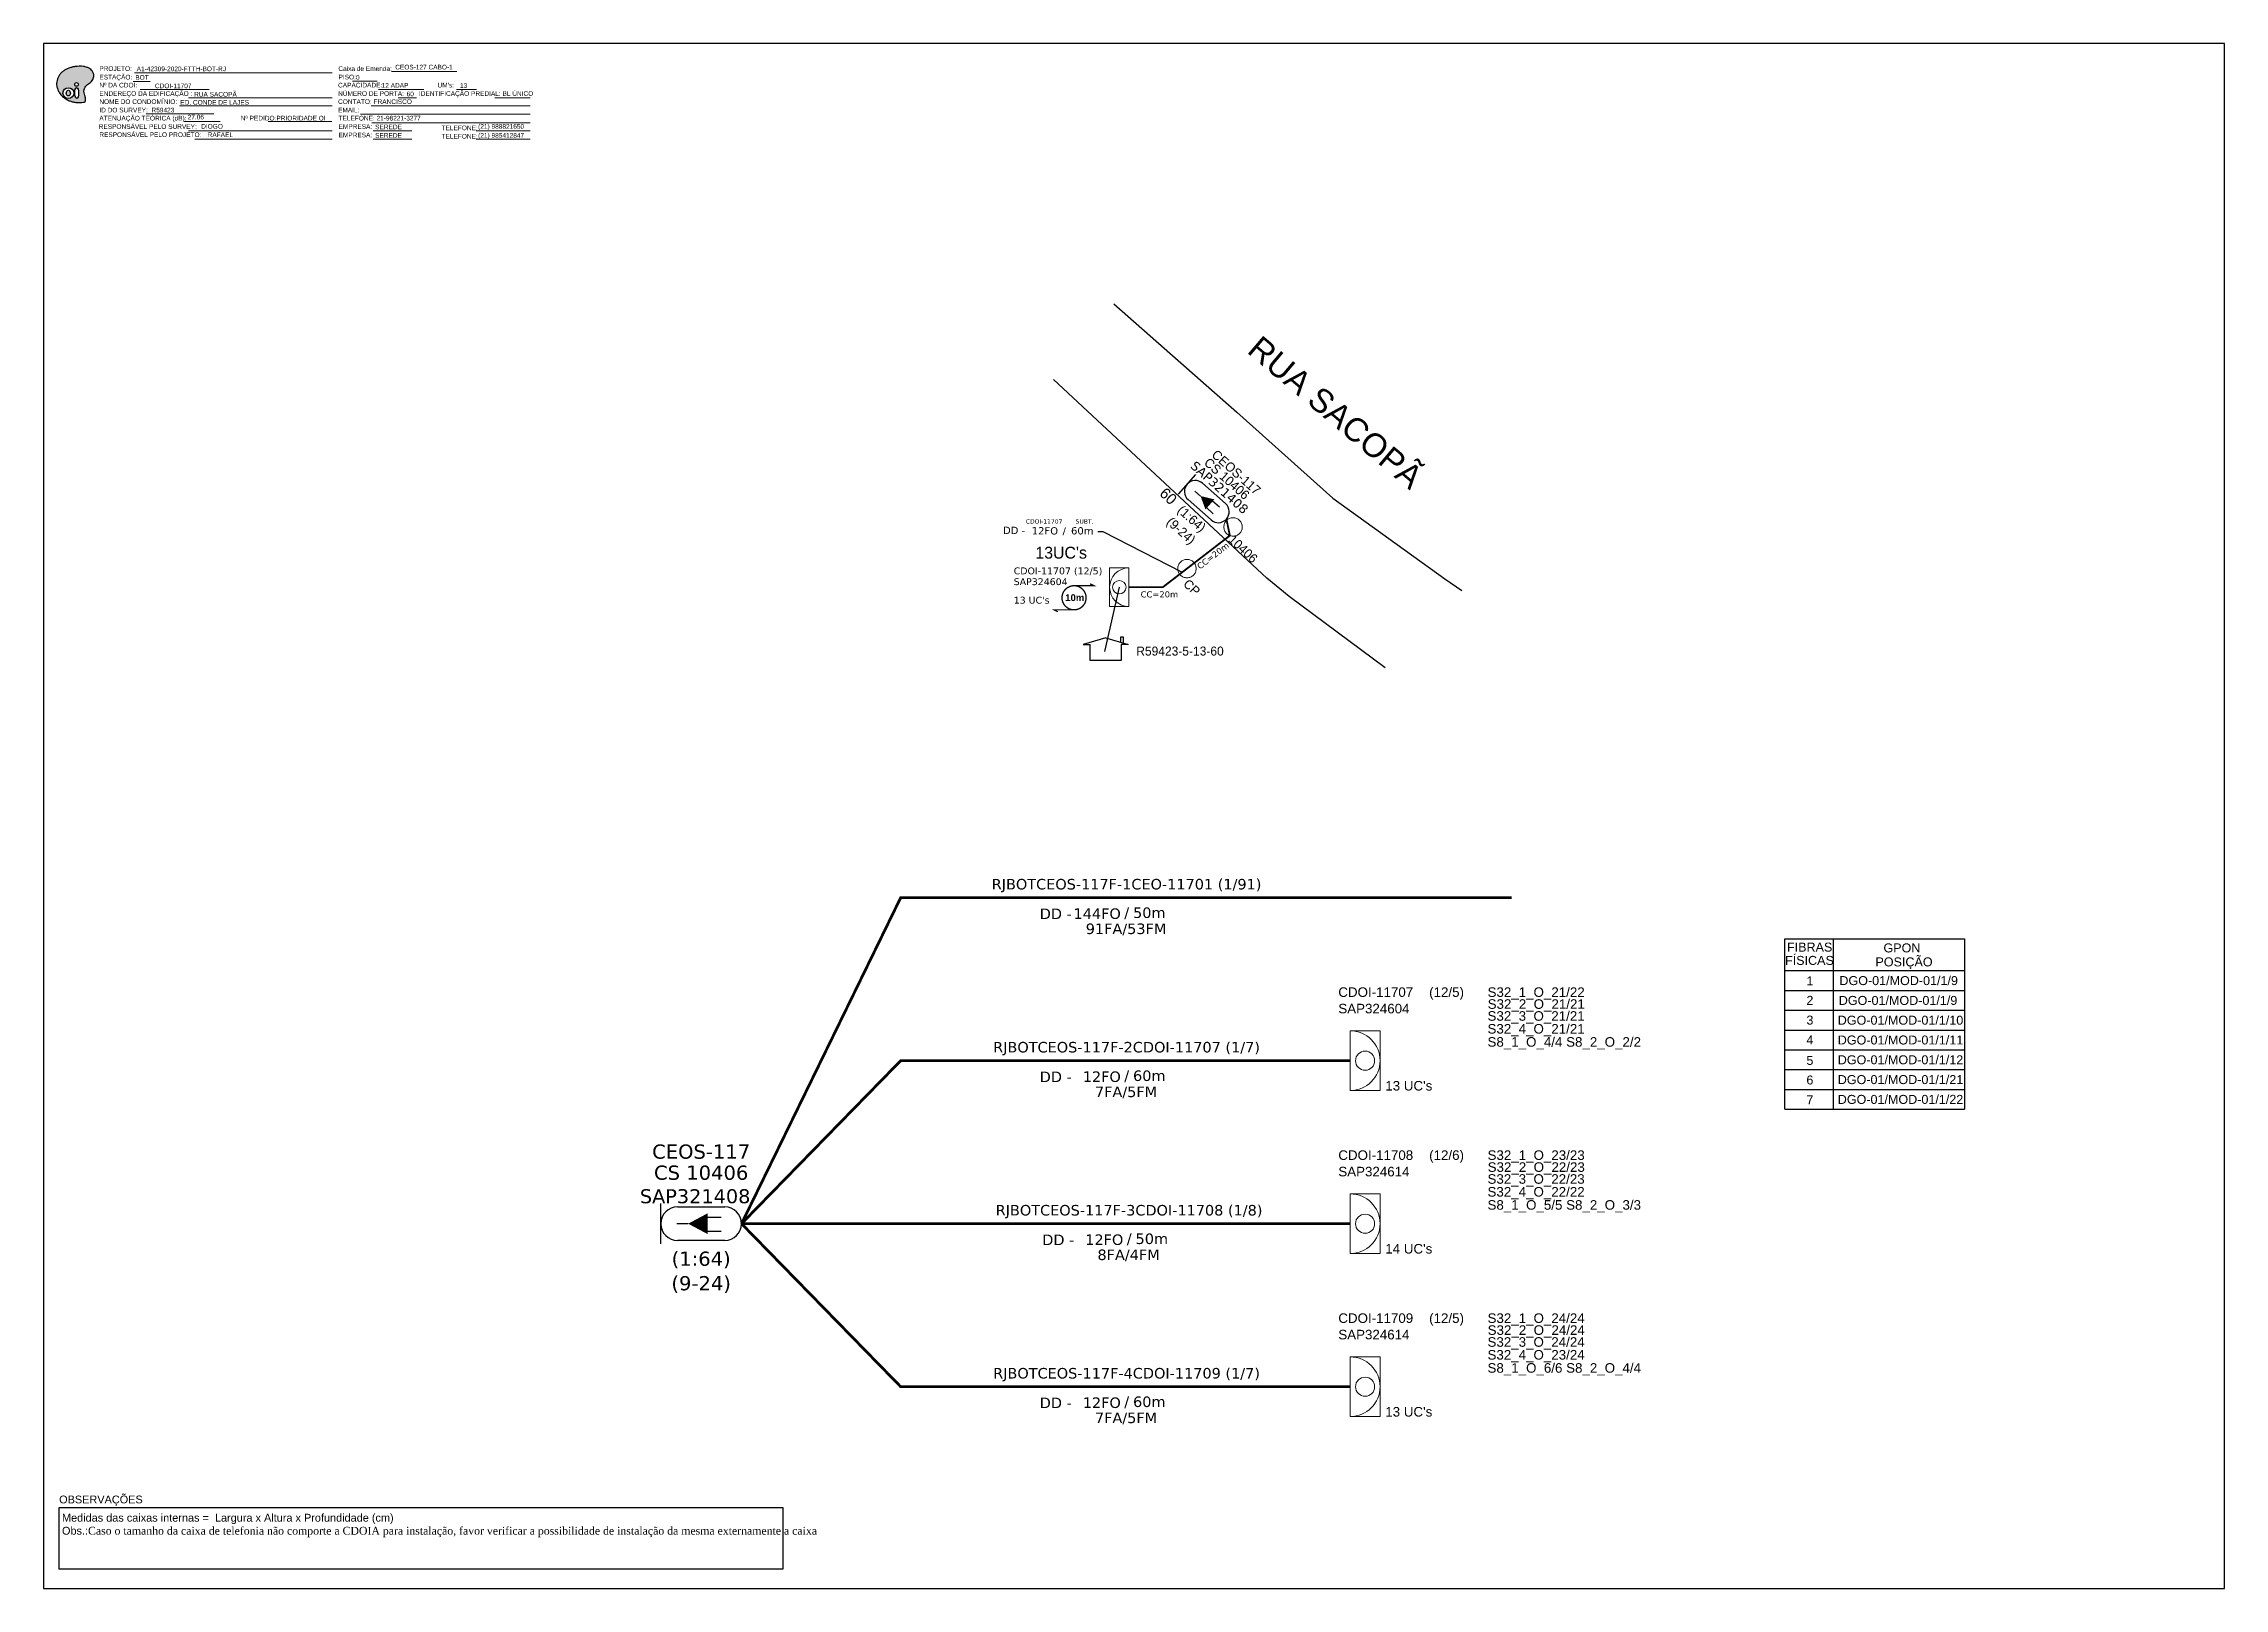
# Model space of a CAD drawing. Header units: inches. Extents: x 733 to 2495, y 5 to 599.
# Drawn here: x 1657 to 2495, y 5 to 599 of the extents above; entities that cross this region are included whole.
import ezdxf
from ezdxf.enums import TextEntityAlignment as Align

# ---------------------------------------------------------------- set-up
doc = ezdxf.new("R2010")
doc.units = ezdxf.units.IN
doc.header["$MEASUREMENT"] = 0
doc.linetypes.add('PHANTOM2', pattern=[1.25, 0.625, -0.125, 0.125, -0.125, 0.125, -0.125])
for name, color, linetype in [('10.0-Cartográfico', 252, 'Continuous'), ('10.2-Nº Policía', 2, 'Continuous'), ('20.4-CEOS', 1, 'Continuous'), ('20.5-CABO EM DUTO', 1, 'Continuous'), ('20.8-Folga', 1, 'Continuous'), ('label_cabos', 7, 'Continuous'), ('Legenda', 1, 'Continuous'), ('SURVEYS', 7, 'Continuous'), ('SURVEYS_LEGENDAS', 7, 'Continuous')]:
    doc.layers.add(name, color=color, linetype=linetype)
for name, color, linetype, lineweight in [('10.1-Caixas Subterrâneas', 5, 'Continuous', 0), ("20.0-LEGENDA DOS CDO'S", 1, 'Continuous', 0), ('20.1-CDO_INTERIOR', 1, 'Continuous', 0), ('40.1-ETIQUETAS', 1, 'Continuous', 20)]:
    doc.layers.add(name, color=color, linetype=linetype, lineweight=lineweight)
doc.layers.add('EXTRA', color=50, linetype='Continuous', plot=False)
doc.layers.add("Número de UC's", color=130, linetype='Continuous', plot=False)
doc.styles.add('ARIAL', font='arial.ttf')
doc.styles.add('siredit', font='verdana.ttf')
doc.styles.add('Style-font000', font='font000.shx')
doc.dimstyles.new('CC', dxfattribs={"dimtxt": 1, "dimasz": 2, "dimexe": 0.18, "dimexo": 0.0625, "dimgap": 0.09, "dimtad": 0, "dimdec": 0, "dimrnd": 1, "dimzin": 0, "dimdsep": 46, "dimtxsty": 'siredit', "dimblk": 'NONE', "dimcen": 0, "dimse1": 1, "dimse2": 1, "dimsd1": 1, "dimsd2": 1, "dimclrt": 7, "dimadec": 0, "dimazin": 0, "dimtfac": 1, "dimtdec": 0, "dimtofl": 0, "dimtmove": 0, "dimatfit": 3, "dimfxl": 0, "dimtolj": 1, "dimtzin": 0, "dimarcsym": 0})

msp = doc.modelspace()

# ---------------------------------------------------------------- texts
at = {"color": 7, "lineweight": 0, "style": 'ARIAL'}
for s, height, p in [('PROJETO:', 1.793, (1678.3, 588.63)), ('ESTAÇÃO:', 1.793, (1678.3, 585.35)), ('Caixa de Emenda:', 1.7927, (1770.22, 588.63)), ('PISO:', 1.793, (1770.29, 585.39)), ('Nº DA CDOI:', 1.7927, (1678.3, 582.28)), ('ENDEREÇO DA EDIFICAÇÃO :', 1.7927, (1678.3, 579.05)), ('CAPACIDADE:', 1.7927, (1770.11, 582.28)), ('NÚMERO DE PORTA:', 1.7927, (1770.11, 579.05)), ('IDENTIFICAÇÃO PREDIAL: BL ÚNICO', 1.7927, (1801.19, 579.05)), ("UM's:", 1.793, (1808.35, 582.28)), ('ATENUAÇÃO TEÓRICA (dB):', 1.7927, (1678.3, 569.58)), ('NOME DO CONDOMÍNIO:', 1.7927, (1678.3, 575.93)), ('ID DO SURVEY:', 1.7927, (1678.3, 572.7)), ('Nº PEDIDO:PRIORIDADE OI', 1.7927, (1732.67, 569.59)), ('CONTATO: FRANCISCO', 1.7927, (1770.11, 575.93)), ('EMAIL: ', 1.793, (1770.11, 572.7)), ('TELEFONE: 21-98221-3277', 1.7927, (1770.29, 569.58)), ('RESPONSÁVEL PELO SURVEY:', 1.7927, (1678.06, 566.35)), ('RESPONSÁVEL PELO PROJETO:', 1.7927, (1678.3, 563.23)), ('EMPRESA:', 1.793, (1770.29, 566.35)), ('EMPRESA:', 1.793, (1770.29, 563.11)), ('TELEFONE:', 1.793, (1809.89, 565.84)), ('TELEFONE:', 1.793, (1809.89, 562.61))]:
    msp.add_text(s, height=height, dxfattribs=at).set_placement(p)
at = {"color": 7, "style": 'ARIAL'}
for s, height, p in [('BOT', 1.793, (1692.14, 585.26)), ('A1-42309-2020-FTTH-BOT-RJ', 1.7927, (1692.66, 588.54)), ('0', 1.79, (1776.98, 585.25)), ('CEOS-127 CABO-1', 1.7927, (1792.07, 589.21)), ('RUA SACOPÃ', 1.793, (1714.74, 578.76)), ('12 ADAP ', 1.793, (1786.85, 582.15)), ('60', 1.793, (1796.46, 578.9)), ('13', 1.793, (1816.97, 582.13)), ('R59423', 1.793, (1698.36, 572.7)), ('ED. CONDE DE LAJES', 1.7927, (1709.43, 575.65)), ('27.06', 1.793, (1712.26, 569.99)), ('DIOGO', 1.793, (1717.47, 566.44)), ('RAFAEL', 1.793, (1719.96, 563.2)), ('SEREDE', 1.793, (1784.35, 566.2)), ('SEREDE', 1.793, (1784.35, 562.96)), ('(21) 988821650', 1.7927, (1823.96, 566.41)), ('(21) 985412847', 1.7927, (1823.96, 562.96))]:
    msp.add_text(s, height=height, dxfattribs=at).set_placement(p)
msp.add_text('CDOI-11707 ', height=1.7927, dxfattribs=at).set_placement((1707.05, 581.99), align=Align.CENTER)
at = {"style": 'ARIAL'}
msp.add_text('OBSERVAÇÕES', height=3, dxfattribs=at).set_placement((1662.85, 37.83))
at = {"color": 7, "char_height": 2.351, "attachment_point": 5, "style": 'siredit'}
for insert, rotation in [((2106.54, 402.19), 37.58929), ((2085.93, 387.34), 0.02759)]:
    msp.add_mtext('CC=20m', dxfattribs=dict(at, insert=insert, rotation=rotation))
at = {"insert": (1663.94, 33.81), "char_height": 3, "width": 277.1819, "attachment_point": 1, "style": 'ARIAL'}
msp.add_mtext('Medidas das caixas internas =  Largura x Altura x Profundidade (cm)\\PObs.:{\\fTimes New Roman|b0|i0|c0|p16;Caso o tamanho da caixa de telefonia não comporte a CDOIA para instalação, favor verificar a possibilidade de instalação da mesma externamente a caixa}', dxfattribs=at)
at = {"layer": '10.1-Caixas Subterrâneas'}
for s, p in [('10406', (2112.13, 408.02)), ('CP', (2094.81, 390.96))]:
    msp.add_text(s, height=3.51, rotation=316.99727, dxfattribs=at).set_placement(p)
at = {"layer": '10.2-Nº Policía', "color": 0}
msp.add_text('60', height=4.212, rotation=317.05288, dxfattribs=at).set_placement((2085.63, 425.73))
at = {"layer": "20.0-LEGENDA DOS CDO'S", "color": 1, "style": 'ARIAL'}
for s, p in [('CDOI-11707 ', (2154.72, 232.58)), ('S32_1_O_21/22', (2212.11, 232.58)), ('SAP324604', (2154.72, 226.25)), ('S32_3_O_21/21', (2212.09, 223.41)), ('S32_2_O_21/21', (2212.15, 228)), ('S32_4_O_21/21', (2212.09, 218.48)), ('S8_1_O_4/4 S8_2_O_2/2  ', (2212.09, 213.43)), ("13 UC's", (2172.78, 196.58))]:
    msp.add_text(s, height=3.672, dxfattribs=at).set_placement(p)
msp.add_text('(12/5)', height=3.672, dxfattribs=at).set_placement((2196.35, 232.58), align=Align.CENTER)
at = {"layer": "20.0-LEGENDA DOS CDO'S", "color": 0, "style": 'ARIAL'}
for s, p in [('CDOI-11708 ', (2154.72, 169.9)), ('S32_1_O_23/23', (2212.11, 169.9)), ('S32_2_O_22/23', (2212.15, 165.31)), ('SAP324614', (2154.72, 163.57)), ('S32_3_O_22/23', (2212.09, 160.73)), ('S32_4_O_22/22', (2212.09, 155.8)), ('S8_1_O_5/5 S8_2_O_3/3  ', (2212.09, 150.75)), ("14 UC's", (2172.78, 133.9)), ('CDOI-11709 ', (2154.72, 107.22)), ('S32_1_O_24/24', (2212.11, 107.22)), ('SAP324614', (2154.72, 100.89)), ('S32_3_O_24/24', (2212.09, 98.05)), ('S32_2_O_24/24', (2212.15, 102.63)), ('S32_4_O_23/24', (2212.09, 93.12)), ('S8_1_O_6/6 S8_2_O_4/4  ', (2212.09, 88.07)), ("13 UC's", (2172.78, 71.22))]:
    msp.add_text(s, height=3.672, dxfattribs=at).set_placement(p)
for s, p in [('(12/6)', (2196.35, 169.9)), ('(12/5)', (2196.35, 107.22))]:
    msp.add_text(s, height=3.672, dxfattribs=at).set_placement(p, align=Align.CENTER)
at = {"layer": '20.4-CEOS', "color": 7}
for s, height, rotation, style, p in [('RUA SACOPÃ', 9.015, 319.81213, 'ARIAL', (2153.66, 457.34)), ('SAP321408', 3.51, 318.45189, 'siredit', (2109.06, 428.48)), ('CS 10406', 3.558, 318.45189, 'Style-font000', (2111.87, 431.85)), ('CEOS-117', 3.558, 318.45189, 'Style-font000', (2115.49, 434.31))]:
    msp.add_text(s, height=height, rotation=rotation, dxfattribs=dict(at, style=style)).set_placement(p, align=Align.MIDDLE_CENTER)
at = {"layer": '20.4-CEOS', "color": 7, "style": 'Style-font000'}
for s, p in [('(1:64)', (2099.53, 417.81)), ('(9-24)', (2095.47, 413.22))]:
    msp.add_text(s, height=3.558, rotation=318.45189, dxfattribs=at).set_placement(p, align=Align.TOP_CENTER)
at = {"layer": '20.4-CEOS', "color": 5, "style": 'siredit'}
for s, height, p in [('CEOS-117', 5.474, (1909.72, 173.1)), ('CS 10406', 5.474, (1909.72, 165)), ('SAP321408', 5.4, (1907.4, 155.94))]:
    msp.add_text(s, height=height, dxfattribs=at).set_placement(p, align=Align.MIDDLE_CENTER)
for s, p in [('(1:64)', (1909.72, 134.65)), ('(9-24)', (1909.72, 125.23))]:
    msp.add_text(s, height=5.474, dxfattribs=at).set_placement(p, align=Align.TOP_CENTER)
at = {"layer": '40.1-ETIQUETAS', "color": 0, "style": 'siredit'}
for s, p in [('RJBOTCEOS-117F-1CEO-11701 (1/91)', (2073.3, 275.92)), ('91FA/53FM', (2073.1, 258.78)), ('RJBOTCEOS-117F-3CDOI-11708 (1/8)', (2074.26, 150.55)), ('8FA/4FM', (2074.07, 133.41)), ('RJBOTCEOS-117F-4CDOI-11709 (1/7)', (2073.29, 87.87)), ('7FA/5FM', (2073.1, 70.73))]:
    msp.add_text(s, height=4.05, dxfattribs=at).set_placement(p, align=Align.MIDDLE_CENTER)
for s, p in [('DD -', (2052.24, 264.53)), ('144FO', (2071.09, 264.59)), ('/', (2074.28, 264.96)), ('DD -', (2053.2, 139.16)), ('12FO', (2072.05, 139.22)), ('/', (2075.25, 139.59)), ('DD -', (2052.23, 76.48)), ('12FO', (2071.09, 76.54)), ('/', (2074.28, 76.91))]:
    msp.add_text(s, height=4.05, dxfattribs=at).set_placement(p, align=Align.MIDDLE_RIGHT)
for s, p in [('50m', (2075.8, 264.96)), ('50m', (2076.77, 139.59)), ('60m', (2075.8, 76.91))]:
    msp.add_text(s, height=4.05, dxfattribs=at).set_placement(p, align=Align.MIDDLE_LEFT)
at = {"layer": '40.1-ETIQUETAS', "color": 1, "style": 'siredit'}
for s, p in [('RJBOTCEOS-117F-2CDOI-11707 (1/7)', (2073.29, 213.24)), ('7FA/5FM', (2073.1, 196.09))]:
    msp.add_text(s, height=4.05, dxfattribs=at).set_placement(p, align=Align.MIDDLE_CENTER)
for s, p in [('DD -', (2052.23, 201.84)), ('12FO', (2071.09, 201.9)), ('/', (2074.28, 202.28))]:
    msp.add_text(s, height=4.05, dxfattribs=at).set_placement(p, align=Align.MIDDLE_RIGHT)
msp.add_text('60m', height=4.05, dxfattribs=at).set_placement((2075.8, 202.28), align=Align.MIDDLE_LEFT)
at = {"layer": "Número de UC's", "color": 5}
msp.add_text("13UC's", height=4.563, dxfattribs=at).set_placement((2038.24, 401.11))
at = {"layer": 'SURVEYS_LEGENDAS', "color": 0}
msp.add_text('R59423-5-13-60', height=3.4542, dxfattribs=at).set_placement((2077.02, 363.84))
at = {"layer": 'SURVEYS_LEGENDAS', "color": 0, "style": 'ARIAL'}
for s, height, p in [('FIBRAS', 3.454, (2327.25, 249.99)), ('GPON', 3.454, (2364.35, 249.69)), ('FÍSICAS', 3.454, (2326.5, 244.89)), ('POSIÇÃO', 3.454, (2361.26, 244.31)), ('1', 3.45, (2334.72, 236.99)), ('DGO-01/MOD-01/1/9', 3.4542, (2347.4, 237.12)), ('2', 3.45, (2334.72, 229.53)), ('DGO-01/MOD-01/1/9', 3.4542, (2347.16, 229.5)), ('3', 3.45, (2334.72, 221.94)), ('DGO-01/MOD-01/1/10', 3.4542, (2346.77, 221.89)), ('4', 3.45, (2334.72, 214.33)), ('5', 3.45, (2334.72, 206.42)), ('DGO-01/MOD-01/1/11', 3.4542, (2346.77, 214.28)), ('DGO-01/MOD-01/1/12', 3.4542, (2346.77, 206.67)), ('6', 3.45, (2334.72, 198.9)), ('DGO-01/MOD-01/1/21', 3.4542, (2346.77, 199.05)), ('7', 3.45, (2334.72, 191.28)), ('DGO-01/MOD-01/1/22', 3.4542, (2346.77, 191.44))]:
    msp.add_text(s, height=height, dxfattribs=at).set_placement(p)

# ---------------------------------------------------------------- blocks, each defined once
blk = doc.blocks.new('MHMZ')
at = {"linetype": 'PHANTOM2'}
blk.add_circle((0, 0), 0.0000101, dxfattribs=at)
blk = doc.blocks.new('CDO_INTERIOR1')
at = {"layer": '20.1-CDO_INTERIOR'}
for p, q in [((0, 0.167), (0, -0.167)), ((0.167, 0.167), (0, 0.167)), ((0, -0.167), (0.167, -0.167))]:
    blk.add_line(p, q, dxfattribs=at)
blk.add_lwpolyline([(0.167, 0.167), (0.167, -0.167)], dxfattribs=at)
blk.add_circle((0.084, 0), 0.0577, dxfattribs=at)
blk.add_arc((0.167, 0), 0.167, 89.9724, 269.9724, dxfattribs=at)
at = {"layer": '20.1-CDO_INTERIOR', "style": 'siredit', "flags": 1}
for tag, height, p in [('ID', 0.0591, (-0.012, 0.287)), ('COORX', 0.0394, (0, 0)), ('COORY', 0.0394, (0, 0))]:
    blk.add_attdef(tag, text='', height=height, rotation=359.9724, dxfattribs=at).set_placement(p, align=Align.MIDDLE_LEFT)
at = {"layer": '20.1-CDO_INTERIOR', "style": 'siredit'}
for tag, p in [('TIPO_CDO', (-0.788, 0.048)), ('CDO', (-0.788, 0.141)), ('Nº_UCs', (-0.788, -0.112))]:
    blk.add_attdef(tag, text='', height=0.0591, rotation=359.9724, dxfattribs=at).set_placement(p, align=Align.MIDDLE_LEFT)
blk = doc.blocks.new('A$C01EB38BF')
at = {"layer": '20.8-Folga', "color": 1, "const_width": 0.146}
blk.add_lwpolyline([(2.23, 2.92, 1.000012), (2.23, 0.28, 0.999978)], format="xyb", close=True, dxfattribs=at)
at = {"layer": '20.8-Folga', "color": 1, "const_width": 0.137}
for points in [[(2.23, 2.92), (4.42, 2.92), (3.98, 3.13)], [(2.23, 0.28), (0.03, 0.28), (0.47, 0.06)]]:
    blk.add_lwpolyline(points, dxfattribs=at)
at = {"layer": '20.5-CABO EM DUTO', "insert": (1.26, 1.99), "char_height": 0.75, "width": 12.9949, "attachment_point": 1}
blk.add_mtext('{\\fArial|b1|i0|c0|p34;10m}', dxfattribs=at)
blk = doc.blocks.new('_None')
blk = doc.blocks.new('A$C7D571CCD')
at = {"layer": 'EXTRA', "style": 'siredit'}
for tag, p in [('ID', (6.68, 1.72)), ('XX', (11.11, 1.72))]:
    blk.add_attdef(tag, text='', height=0.48, rotation=359.69, dxfattribs=at).set_placement(p, align=Align.MIDDLE_CENTER)
at = {"layer": 'Legenda', "color": 7, "style": 'siredit'}
for tag, p in [('TIPO_CABO', (3.39, 0.74)), ('CABO', (6.76, 0.7)), ('/', (8.88, 0.7)), ('METROS', (12.11, 0.7))]:
    blk.add_attdef(tag, text='', height=0.8, rotation=359.69, dxfattribs=at).set_placement(p, align=Align.MIDDLE_CENTER)
blk = doc.blocks.new('LVLV')
for p, q in [((0, 0.0000254), (-0.0000251, 0.000018)), ((0, 0.0000254), (0.0000251, 0.000018)), ((0.0000169, 0.0000264), (0.0000195, 0.0000264)), ((0.0000169, 0.0000205), (0.0000169, 0.0000264)), ((0.0000195, 0.0000264), (0.0000195, 0.0000198)), ((-0.0000251, 0.000018), (-0.0000173, 0.000018)), ((-0.0000172, 0), (-0.0000172, 0.0000179)), ((0.0000172, 0), (-0.0000172, 0)), ((0.0000251, 0.000018), (0.0000172, 0.000018)), ((0.0000172, 0.000018), (0.0000172, 0))]:
    blk.add_line(p, q)
blk = doc.blocks.new('OI')
h = blk.add_hatch(color=40)
edge = h.paths.add_edge_path()
edge.add_spline(control_points=[(4.35, -0.67), (3.92, -0.99), (3.26, -1.5), (2.81, -2.59), (2.9, -3.5), (3.06, -4.27), (3.31, -4.85), (3.37, -5.39), (3.4, -5.88), (3.2, -6.4), (2.54, -6.61), (1.65, -6.63), (0.55, -6.67), (-0.56, -6.42), (-1.61, -6.14), (-2.77, -5.61), (-3.92, -4.77), (-4.89, -3.7), (-5.34, -2.65), (-5.6, -1.94), (-5.85, -0.96), (-5.71, 0.47), (-5.1, 2.02), (-4.14, 3.02), (-3.3, 3.61), (-2.37, 4.16), (-1.36, 4.44), (-0.56, 4.7), (0.79, 4.85), (2.24, 4.97), (3.79, 4.57), (4.67, 4.21), (5.44, 3.65), (5.76, 2.99), (6.03, 2.21), (6.01, 1.46), (5.72, 0.64), (5.31, 0.08), (4.88, -0.38), (4.51, -0.55), (4.35, -0.67)], knot_values=[0, 0, 0, 0, 1.60434, 2.417191, 3.427595, 4.282808, 4.776746, 5.304182, 5.888771, 6.258406, 6.858137, 7.79129, 8.986195, 10.124242, 11.187857, 12.242908, 13.953784, 15.414161, 16.515391, 17.349188, 17.675853, 19.552021, 21.515531, 22.568638, 23.63245, 24.621084, 25.782718, 26.745347, 27.142653, 29.870543, 31.004649, 31.921532, 32.709589, 33.801391, 34.042471, 35.192333, 35.971461, 36.628871, 37.254359, 37.836911, 37.836911, 37.836911, 37.836911], degree=3, periodic=0)
h.paths.add_polyline_path([(1.13, -0.87, -1), (-0.04, -0.87, -1)], flags=16)
edge = h.paths.add_edge_path(flags=16)
edge.add_ellipse((0.56, -3.59), major_axis=(-0.02, 1.71), ratio=0.361305, start_angle=0, end_angle=360)
h.paths.add_polyline_path([(-0.36, -3.62, -1), (-3.8, -3.62, -1)], flags=16)
edge = h.paths.add_edge_path(flags=0)
edge.add_ellipse((-2.08, -3.62), major_axis=(0, 0.885), ratio=0.758294, start_angle=0, end_angle=360)
at = {"color": 40}
for centre, radius in [((-2.08, -3.62), 1.72), ((0.54, -0.87), 0.587)]:
    blk.add_circle(centre, radius, dxfattribs=at)
blk.add_ellipse((-2.08, -3.62), major_axis=(0, 0.885), ratio=0.758294, start_param=-3.141592653589792, end_param=3.141592653589792, dxfattribs=at)
blk.add_ellipse((0.56, -3.59), major_axis=(-0.02, 1.71), ratio=0.361305, dxfattribs=at)
at = {"color": 40, "start_tangent": (-0.800898, -0.598801), "end_tangent": (-0.800898, -0.598801)}
blk.add_spline([(4.35, -0.67), (3.2, -1.78), (2.9, -2.54), (2.92, -3.55), (3.12, -4.38), (3.28, -4.85), (3.37, -5.37), (3.35, -5.95), (3.2, -6.29), (2.66, -6.55), (1.73, -6.63), (0.54, -6.62), (-0.58, -6.41), (-1.6, -6.11), (-2.56, -5.67), (-3.95, -4.67), (-4.89, -3.56), (-5.37, -2.56), (-5.64, -1.78), (-5.72, -1.46), (-5.63, 0.42), (-4.84, 2.22), (-4.13, 2.99), (-3.27, 3.62), (-2.4, 4.09), (-1.3, 4.47), (-0.37, 4.72), (0.02, 4.77), (2.75, 4.8), (3.85, 4.53), (4.69, 4.16), (5.31, 3.68), (5.85, 2.73), (5.93, 2.5), (5.94, 1.35), (5.67, 0.62), (5.29, 0.08), (4.84, -0.36), (4.35, -0.67)], degree=3, dxfattribs=at)

# ---------------------------------------------------------------- linework, layer by layer
for p, q in [((2326.43, 254.93), (2395.52, 254.93)), ((2326.43, 189.39), (2326.43, 242.68)), ((2395.52, 242.68), (2395.52, 189.39))]:
    msp.add_line(p, q)
for points in [[(1656.88, 5.14), (2495.44, 5.14), (2495.44, 599.14), (1656.88, 599.14), (1656.88, 5.14)], [(2326.43, 242.68), (2326.43, 254.93)], [(2345.02, 254.93), (2345.02, 189.39)], [(2395.52, 254.93), (2395.52, 242.68)], [(2326.43, 242.68), (2395.52, 242.68)], [(2326.43, 235.07), (2395.52, 235.07)], [(2326.43, 227.46), (2395.52, 227.46)], [(2326.43, 219.84), (2395.52, 219.84)], [(2326.43, 212.23), (2395.52, 212.23)], [(2326.43, 204.62), (2395.52, 204.62)], [(2326.43, 197.01), (2395.52, 197.01)], [(2326.43, 189.39), (2395.52, 189.39)]]:
    msp.add_lwpolyline(points)
at = {"color": 7, "lineweight": 0}
for points in [[(1691.86, 587.88), (1767.83, 587.88)], [(1790.67, 588.37), (1815.81, 588.37)], [(1691.35, 584.61), (1697.9, 584.61)], [(1694.01, 581.53), (1720.58, 581.53)], [(1775.63, 584.65), (1785.11, 584.65)], [(1785.68, 581.53), (1803.03, 581.53)], [(1815.62, 581.53), (1823.29, 581.53)], [(1696.33, 572.12), (1722.39, 572.12)], [(1709.17, 575.19), (1767.83, 575.19)], [(1712.58, 578.3), (1767.83, 578.3)], [(1778.75, 571.95), (1844.02, 571.95)], [(1782.79, 575.19), (1844.02, 575.19)], [(1793.26, 578.3), (1800.21, 578.3)], [(1830.44, 578.3), (1843.99, 578.3)], [(1710.86, 569.15), (1724.81, 569.15)], [(1712.58, 565.6), (1767.83, 565.6)], [(1715.07, 562.36), (1767.83, 562.36)], [(1743.19, 569.16), (1767.69, 569.16)], [(1783.04, 568.71), (1844.02, 568.71)], [(1783.65, 565.6), (1798.45, 565.6)], [(1783.65, 562.36), (1798.45, 562.36)], [(1823.25, 565.6), (1844.02, 565.6)], [(1823.25, 562.36), (1844.02, 562.36)]]:
    msp.add_lwpolyline(points, dxfattribs=at)
at = {"color": 4}
msp.add_lwpolyline([(2070.51, 390.11), (2064.77, 365.42)], dxfattribs=at)
at = {"color": 0}
msp.add_lwpolyline([(1662.87, 36.21), (1941.12, 36.21), (1941.12, 12.5), (1662.87, 12.5)], close=True, dxfattribs=at)
msp.add_lwpolyline([(1656.88, 5.14), (2495.44, 5.14)], dxfattribs=at)
at = {"layer": '10.0-Cartográfico'}
for points in [[(2068.42, 499.11), (2115.69, 457.37), (2152.66, 424.41), (2195.72, 393.32), (2202.21, 388.85)], [(2172.78, 359.14), (2135.77, 386.51), (2127.28, 393.6), (2045.19, 469.98)]]:
    msp.add_lwpolyline(points, dxfattribs=at)
at = {"layer": '20.1-CDO_INTERIOR', "color": 1, "lineweight": 18}
msp.add_lwpolyline([(2170.76, 196.58), (2170.76, 219.53), (2159.28, 219.53), (2159.28, 196.58)], close=True, dxfattribs=at)
at = {"layer": '20.1-CDO_INTERIOR', "color": 0, "lineweight": 18}
for points in [[(2170.76, 133.9), (2170.76, 156.85), (2159.28, 156.85), (2159.28, 133.9)], [(2170.76, 71.22), (2170.76, 94.17), (2159.28, 94.17), (2159.28, 71.22)]]:
    msp.add_lwpolyline(points, close=True, dxfattribs=at)
at = {"layer": '20.1-CDO_INTERIOR', "color": 1, "lineweight": 18}
msp.add_circle((2165.02, 208.06), 3.67, dxfattribs=at)
at = {"layer": '20.1-CDO_INTERIOR', "color": 0, "lineweight": 18}
for centre in [(2165.02, 145.37), (2165.02, 82.69)]:
    msp.add_circle(centre, 3.67, dxfattribs=at)
at = {"layer": '20.1-CDO_INTERIOR', "color": 1, "lineweight": 18}
msp.add_arc((2159.28, 208.06), 11.48, 270, 90, dxfattribs=at)
at = {"layer": '20.1-CDO_INTERIOR', "color": 0, "lineweight": 18}
for centre in [(2159.28, 145.37), (2159.28, 82.69)]:
    msp.add_arc(centre, 11.48, 270, 90, dxfattribs=at)
at = {"layer": '20.4-CEOS', "color": 5}
for p, q in [((2102.53, 430.07), (2111.35, 422.26)), ((2105.78, 415.97), (2096.96, 423.79)), ((1900.65, 151.83), (1918.78, 151.83)), ((1918.78, 138.91), (1900.65, 138.91))]:
    msp.add_line(p, q, dxfattribs=at)
for points in [[(2093.24, 425.93), (2099.96, 433.51)], [(2101.72, 425.18), (2099.6, 427.06)], [(2103.99, 420.73), (2106.66, 418.36)], [(2106.3, 423.35), (2108.98, 420.97)], [(1894.19, 137.58), (1894.19, 153.16)], [(1904.71, 145.37), (1900.35, 145.37)], [(1911.86, 147.94), (1917.37, 147.94)], [(1911.86, 142.56), (1917.37, 142.56)]]:
    msp.add_lwpolyline(points, dxfattribs=at)
for points in [[(2101.72, 425.18, 0, 5.18, 0), (2105.36, 421.95, 5.18, 5.18, 0)], [(1904.71, 145.37, 0, 7.98, 0), (1912.2, 145.37, 7.98, 7.98, 0)]]:
    msp.add_lwpolyline(points, format="xyseb", dxfattribs=at)
for centre, radius, start, end in [((2099.74, 426.93), 4.2, 48.45189, 228.45189), ((2108.56, 419.12), 4.2, 228.45189, 48.45189), ((1900.65, 145.37), 6.46, 90, 270), ((1918.78, 145.37), 6.46, 270, 90)]:
    msp.add_arc(centre, radius, start, end, dxfattribs=at)
at = {"layer": '20.5-CABO EM DUTO', "linetype": 'ByBlock', "const_width": 0.702}
msp.add_lwpolyline([(2111.71, 416.33), (2113, 409.96), (2087.22, 390.11), (2074.24, 390.1)], dxfattribs=at)
at = {"layer": '20.5-CABO EM DUTO', "color": 0, "linetype": 'ByBlock'}
for points in [[(2221.39, 270.74, 1.08, 1.08, 0), (1986.45, 270.74, 1.08, 1.08, 0), (1986.45, 270.74, 1.08, 1.08, 0), (1925.24, 145.37, 0, 0, 0)], [(2159.28, 82.69, 1.08, 1.08, 0), (1986.44, 82.69, 1.08, 1.08, 0), (1925.24, 145.37, 0, 0, 0)]]:
    msp.add_lwpolyline(points, format="xyseb", dxfattribs=at)
at = {"layer": '20.5-CABO EM DUTO', "color": 1, "linetype": 'ByBlock', "const_width": 1.08}
msp.add_lwpolyline([(2159.28, 208.06), (1986.44, 208.06), (1925.24, 145.37)], dxfattribs=at)
at = {"layer": '20.5-CABO EM DUTO', "color": 0, "linetype": 'ByBlock', "const_width": 1.08}
msp.add_lwpolyline([(1925.24, 145.37), (2159.28, 145.37)], dxfattribs=at)

# ---------------------------------------------------------------- block references
at = {"color": 7, "xscale": 1.213923925195771, "yscale": 1.213923925533891, "zscale": 1.213923925163967, "rotation": 0.1532895858424417}
msp.add_blockref('OI', (1668.9, 584.51), dxfattribs=at)
at = {"layer": '10.0-Cartográfico'}
ref = msp.add_blockref('A$C7D571CCD', (2018.16, 409.36), dxfattribs=dict(at, xscale=3.51, yscale=3.51, zscale=3.51))
ref.add_attrib('ID', 'CDOI-11707', dxfattribs={"layer": 'EXTRA', "height": 1.685, "rotation": 359.69001, "style": 'siredit'}).set_placement((2041.59, 415.4), align=Align.MIDDLE_CENTER)
ref.add_attrib('CABO', '12FO', dxfattribs={"layer": 'Legenda', "color": 7, "height": 2.808, "rotation": 359.69001, "style": 'siredit'}).set_placement((2041.89, 411.8), align=Align.MIDDLE_CENTER)
ref.add_attrib('METROS', '60m', dxfattribs={"layer": 'Legenda', "color": 7, "height": 2.808, "rotation": 359.69001, "style": 'siredit'}).set_placement((2056.27, 411.8), align=Align.MIDDLE_CENTER)
ref.add_attrib('XX', 'SUBT.', dxfattribs={"layer": 'EXTRA', "height": 1.685, "rotation": 359.69001, "style": 'siredit'}).set_placement((2057.14, 415.4), align=Align.MIDDLE_CENTER)
ref.add_attrib('/', '/', dxfattribs={"layer": 'Legenda', "color": 7, "height": 2.81, "rotation": 359.69001, "style": 'siredit'}).set_placement((2049.34, 411.8), align=Align.MIDDLE_CENTER)
ref.add_attrib('TIPO_CABO', 'DD -', dxfattribs={"layer": 'Legenda', "color": 7, "height": 2.808, "rotation": 359.69001, "style": 'siredit'}).set_placement((2030.05, 411.97), align=Align.MIDDLE_CENTER)
at = {"layer": '10.1-Caixas Subterrâneas', "xscale": 351000, "yscale": 351000, "zscale": 351000}
for p in [(2114.24, 413.29), (2096.51, 397.26)]:
    msp.add_blockref('MHMZ', p, dxfattribs=at)
at = {"layer": '20.1-CDO_INTERIOR'}
ref = msp.add_blockref('CDO_INTERIOR1', (2066.78, 390.11), dxfattribs=dict(at, xscale=44.57700000065379, yscale=44.57699999738485, zscale=44.57700000065378))
ref.add_attrib('Nº_UCs', "13 UC's", dxfattribs={"height": 2.632, "rotation": 359.97241, "style": 'siredit'}).set_placement((2029.91, 385.13), align=Align.MIDDLE_LEFT)
ref.add_attrib('CDO', 'CDOI-11707 (12/5)', dxfattribs={"height": 2.6325, "rotation": 359.97241, "style": 'siredit'}).set_placement((2029.91, 396.4), align=Align.MIDDLE_LEFT)
ref.add_attrib('TIPO_CDO', 'SAP324604', dxfattribs={"height": 2.632, "rotation": 359.97241, "style": 'siredit'}).set_placement((2029.91, 392.24), align=Align.MIDDLE_LEFT)
at = {"layer": '20.8-Folga', "xscale": 3.51, "yscale": 3.51, "zscale": 3.51}
msp.add_blockref('A$C01EB38BF', (2045.28, 380.44), dxfattribs=at)
at = {"layer": 'SURVEYS', "color": 0, "xscale": 345415.7030545343, "yscale": 345415.7030545367, "zscale": 345415.703054534}
msp.add_blockref('LVLV', (2065.3, 361.9), dxfattribs=at)

msp.set_redraw_order([(e.dxf.handle, doc.entitydb.next_handle()) for e in msp.query("TEXT MTEXT ATTDEF DIMENSION ARC_DIMENSION")])  # texts and dimensions are drawn at this point

# ---------------------------------------------------------------- leaders
at = {"layer": 'label_cabos'}
msp.add_leader([(2094.75, 395.76), (2064.24, 411.42), (2062.24, 411.42)], dimstyle='CC', override={"dimgap": 0.09, "dimtad": 0}, dxfattribs=at)

doc.saveas('drawing.dxf')
